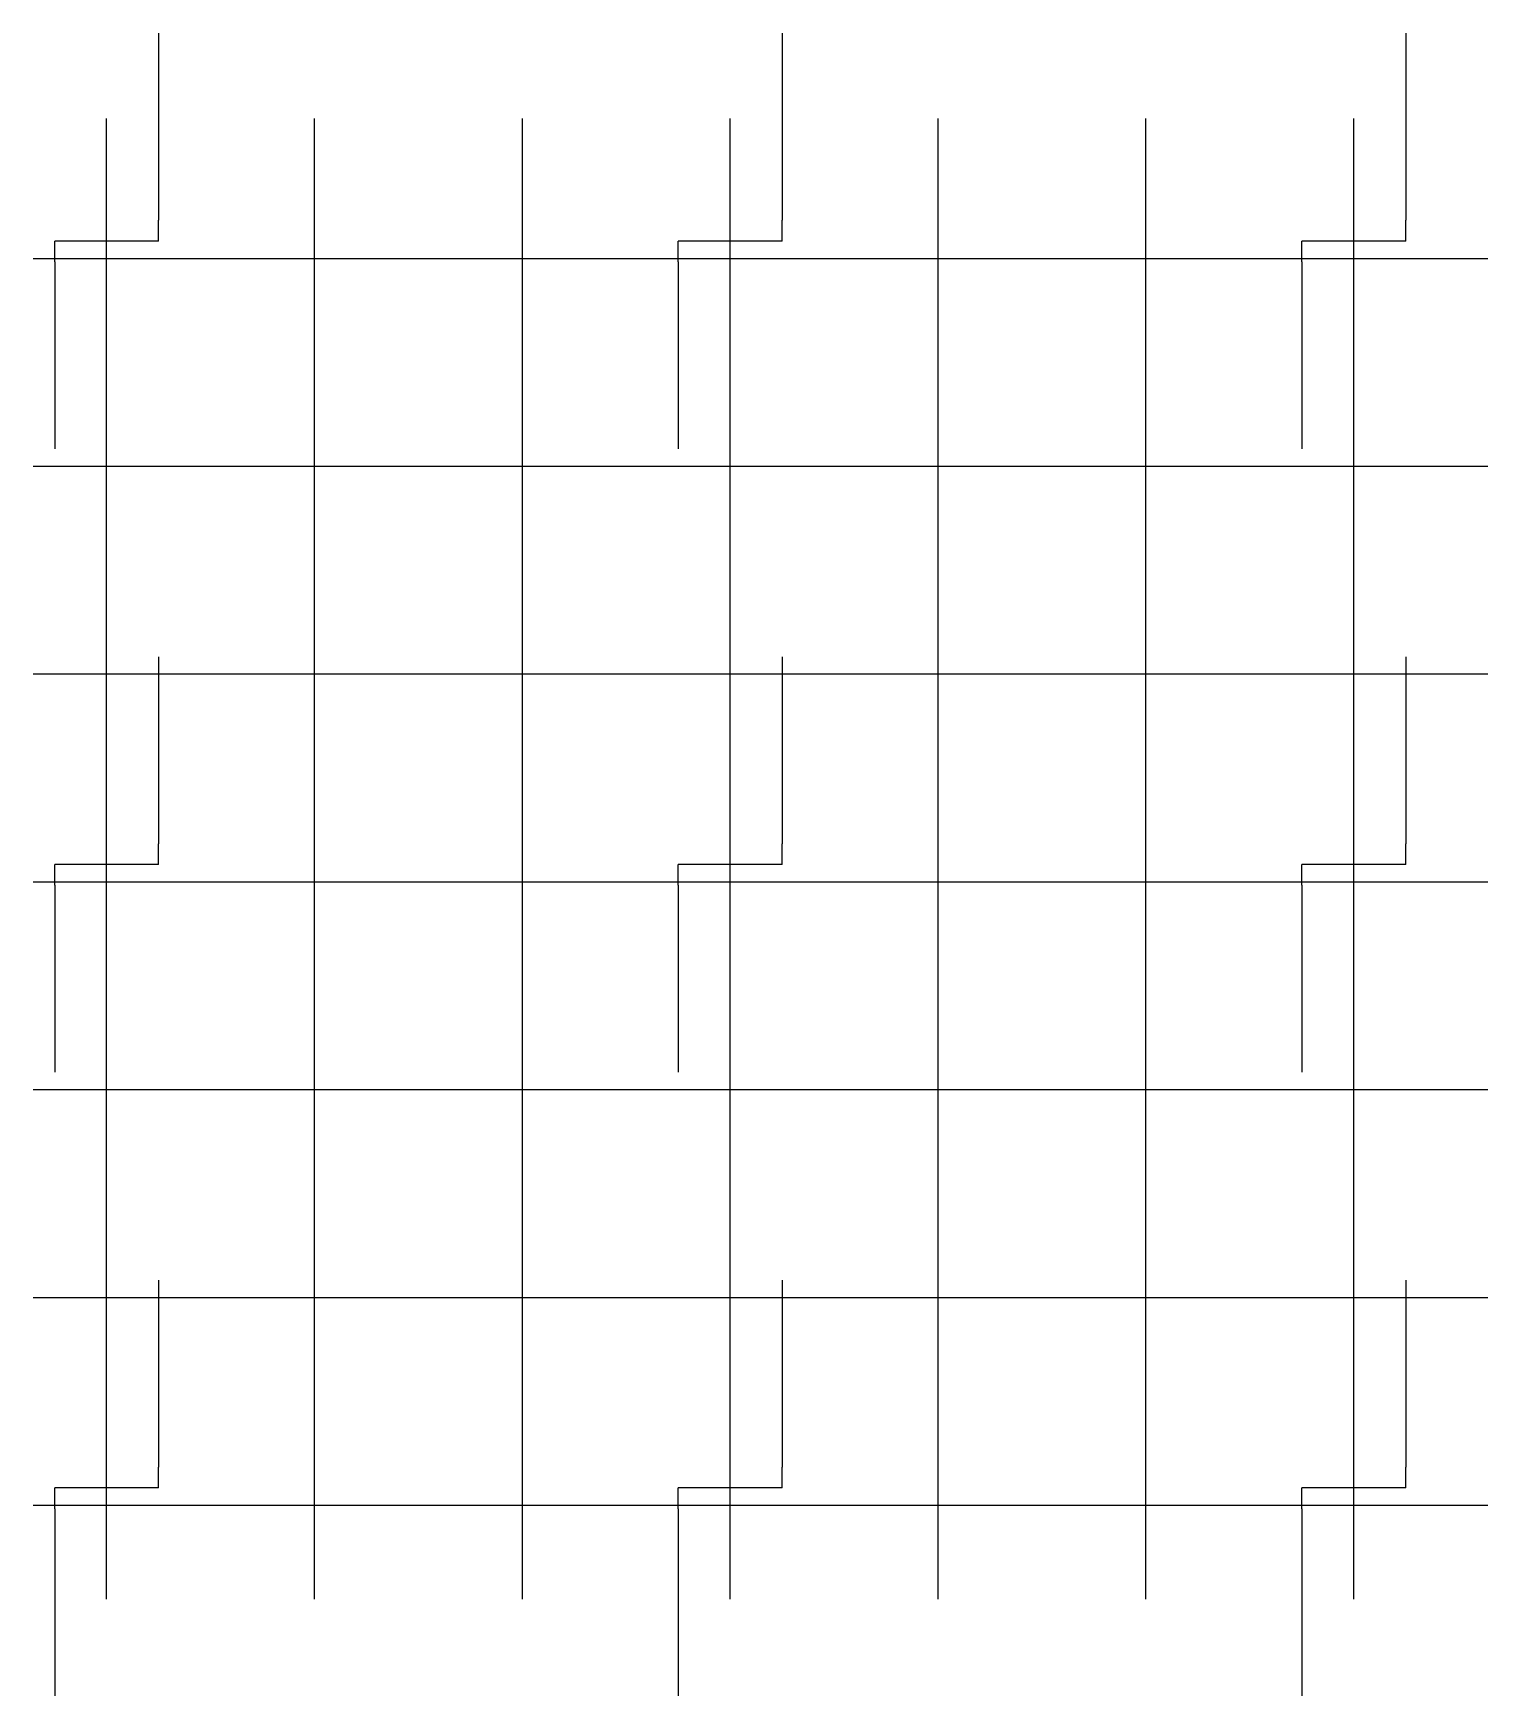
# Model space of a CAD drawing. Header units: millimetres. Extents: x -205508 to -110432, y 549193 to 571297.
# Drawn here: x -124608 to -121109, y 564465 to 568465 of the extents above; entities that cross this region are included whole.
import ezdxf

# ---------------------------------------------------------------- set-up
doc = ezdxf.new("R2010")
doc.units = ezdxf.units.MM
doc.header["$LTSCALE"] = 25
doc.header["$MEASUREMENT"] = 0
doc.layers.add('AC', color=200, linetype='Continuous')

msp = doc.modelspace()

# ---------------------------------------------------------------- linework, layer by layer
at = {"layer": 'AC', "color": 4, "ltscale": 20}
for p, q in [((-124431.1, 564697.2, 200), (-124431.1, 568259.6, 200)), ((-123931.1, 564697.2, 200), (-123931.1, 568259.6, 200)), ((-123431.1, 564697.2, 200), (-123431.1, 568259.6, 200)), ((-122931.1, 564697.2, 200), (-122931.1, 568259.6, 200)), ((-122431.1, 564697.2, 200), (-122431.1, 568259.6, 200)), ((-121931.1, 564697.2, 200), (-121931.1, 568259.6, 200)), ((-121431.1, 564697.2, 200), (-121431.1, 568259.6, 200)), ((-124607.7, 567923.3, 200), (-121108.8, 567923.3, 200)), ((-124607.7, 567423.3, 200), (-121108.8, 567423.3, 200)), ((-124607.7, 566923.3, 200), (-121108.8, 566923.3, 200)), ((-124607.7, 566423.3, 200), (-121108.8, 566423.3, 200)), ((-124607.7, 565923.3, 200), (-121108.8, 565923.3, 200)), ((-124607.7, 565423.3, 200), (-121108.8, 565423.3, 200)), ((-124607.7, 564923.3, 200), (-121108.8, 564923.3, 200))]:
    msp.add_line(p, q, dxfattribs=at)
at = {"layer": 'AC', "color": 5, "ltscale": 20, "extrusion": (1, -1.852e-13, -3.667e-13)}
for points, elevation in [([(568464.9, 0), (568014.9, 0)], -124306.1), ([(568464.9, 0), (568014.9, 0)], -122806.1), ([(568464.9, 0), (568014.9, 0)], -121306.1), ([(566964.9, 0), (566514.9, 0)], -124306.1), ([(566964.9, 0), (566514.9, 0)], -122806.1), ([(566964.9, 0), (566514.9, 0)], -121306.1), ([(565464.9, 0), (565014.9, 0)], -124306.1), ([(565464.9, 0), (565014.9, 0)], -122806.1), ([(565464.9, 0), (565014.9, 0)], -121306.1)]:
    msp.add_lwpolyline(points, dxfattribs=dict(at, elevation=elevation))
at = {"layer": 'AC', "color": 5, "ltscale": 20, "extrusion": (1, -1e-16, 0)}
for points, elevation in [([(567964.9, 50, 0.414214), (568014.9, 0)], -124306.1), ([(567964.9, 50, 0.414214), (568014.9, 0)], -122806.1), ([(567964.9, 50, 0.414214), (568014.9, 0)], -121306.1), ([(567914.9, 0, 0.414214), (567964.9, 50)], -124556.1), ([(567914.9, 0, 0.414214), (567964.9, 50)], -123056.1), ([(567914.9, 0, 0.414214), (567964.9, 50)], -121556.1), ([(566464.9, 50, 0.414214), (566514.9, 0)], -124306.1), ([(566464.9, 50, 0.414214), (566514.9, 0)], -122806.1), ([(566464.9, 50, 0.414214), (566514.9, 0)], -121306.1), ([(566414.9, 0, 0.414214), (566464.9, 50)], -124556.1), ([(566414.9, 0, 0.414214), (566464.9, 50)], -123056.1), ([(566414.9, 0, 0.414214), (566464.9, 50)], -121556.1), ([(564964.9, 50, 0.414214), (565014.9, 0)], -124306.1), ([(564964.9, 50, 0.414214), (565014.9, 0)], -122806.1), ([(564964.9, 50, 0.414214), (565014.9, 0)], -121306.1), ([(564914.9, 0, 0.414214), (564964.9, 50)], -124556.1), ([(564914.9, 0, 0.414214), (564964.9, 50)], -123056.1), ([(564914.9, 0, 0.414214), (564964.9, 50)], -121556.1)]:
    msp.add_lwpolyline(points, format="xyb", dxfattribs=dict(at, elevation=elevation))
at = {"layer": 'AC', "color": 5, "ltscale": 20, "extrusion": (-1e-16, -1, 0)}
for points, elevation in [([(-124506.1, 200, 0.414214), (-124556.1, 150)], -567964.9), ([(-124306.1, 150, 0.414214), (-124356.1, 200)], -567964.9), ([(-123006.1, 200, 0.414214), (-123056.1, 150)], -567964.9), ([(-122806.1, 150, 0.414214), (-122856.1, 200)], -567964.9), ([(-121506.1, 200, 0.414214), (-121556.1, 150)], -567964.9), ([(-121306.1, 150, 0.414214), (-121356.1, 200)], -567964.9), ([(-124506.1, 200, 0.414214), (-124556.1, 150)], -566464.9), ([(-124306.1, 150, 0.414214), (-124356.1, 200)], -566464.9), ([(-123006.1, 200, 0.414214), (-123056.1, 150)], -566464.9), ([(-122806.1, 150, 0.414214), (-122856.1, 200)], -566464.9), ([(-121506.1, 200, 0.414214), (-121556.1, 150)], -566464.9), ([(-121306.1, 150, 0.414214), (-121356.1, 200)], -566464.9), ([(-124506.1, 200, 0.414214), (-124556.1, 150)], -564964.9), ([(-124306.1, 150, 0.414214), (-124356.1, 200)], -564964.9), ([(-123006.1, 200, 0.414214), (-123056.1, 150)], -564964.9), ([(-122806.1, 150, 0.414214), (-122856.1, 200)], -564964.9), ([(-121506.1, 200, 0.414214), (-121556.1, 150)], -564964.9), ([(-121306.1, 150, 0.414214), (-121356.1, 200)], -564964.9)]:
    msp.add_lwpolyline(points, format="xyb", dxfattribs=dict(at, elevation=elevation))
at = {"layer": 'AC', "color": 5, "ltscale": 20, "extrusion": (1e-16, 1, 0)}
for points, elevation in [([(124556.1, 50), (124556.1, 150)], 567964.9), ([(124306.1, 50), (124306.1, 150)], 567964.9), ([(123056.1, 50), (123056.1, 150)], 567964.9), ([(122806.1, 50), (122806.1, 150)], 567964.9), ([(121556.1, 50), (121556.1, 150)], 567964.9), ([(121306.1, 50), (121306.1, 150)], 567964.9), ([(124556.1, 50), (124556.1, 150)], 566464.9), ([(124306.1, 50), (124306.1, 150)], 566464.9), ([(123056.1, 50), (123056.1, 150)], 566464.9), ([(122806.1, 50), (122806.1, 150)], 566464.9), ([(121556.1, 50), (121556.1, 150)], 566464.9), ([(121306.1, 50), (121306.1, 150)], 566464.9), ([(124556.1, 50), (124556.1, 150)], 564964.9), ([(124306.1, 50), (124306.1, 150)], 564964.9), ([(123056.1, 50), (123056.1, 150)], 564964.9), ([(122806.1, 50), (122806.1, 150)], 564964.9), ([(121556.1, 50), (121556.1, 150)], 564964.9), ([(121306.1, 50), (121306.1, 150)], 564964.9)]:
    msp.add_lwpolyline(points, dxfattribs=dict(at, elevation=elevation))
at = {"layer": 'AC', "color": 5, "ltscale": 20, "elevation": 200}
for points in [[(-124356.1, 567964.9), (-124506.1, 567964.9)], [(-122856.1, 567964.9), (-123006.1, 567964.9)], [(-121356.1, 567964.9), (-121506.1, 567964.9)], [(-124356.1, 566464.9), (-124506.1, 566464.9)], [(-122856.1, 566464.9), (-123006.1, 566464.9)], [(-121356.1, 566464.9), (-121506.1, 566464.9)], [(-124356.1, 564964.9), (-124506.1, 564964.9)], [(-122856.1, 564964.9), (-123006.1, 564964.9)], [(-121356.1, 564964.9), (-121506.1, 564964.9)]]:
    msp.add_lwpolyline(points, dxfattribs=at)
at = {"layer": 'AC', "color": 5, "ltscale": 20}
for points in [[(-124556.1, 567914.9), (-124556.1, 567464.9)], [(-123056.1, 567914.9), (-123056.1, 567464.9)], [(-121556.1, 567914.9), (-121556.1, 567464.9)], [(-124556.1, 566414.9), (-124556.1, 565964.9)], [(-123056.1, 566414.9), (-123056.1, 565964.9)], [(-121556.1, 566414.9), (-121556.1, 565964.9)], [(-124556.1, 564914.9), (-124556.1, 564464.9)], [(-123056.1, 564914.9), (-123056.1, 564464.9)], [(-121556.1, 564914.9), (-121556.1, 564464.9)]]:
    msp.add_lwpolyline(points, dxfattribs=at)

doc.saveas('drawing.dxf')
